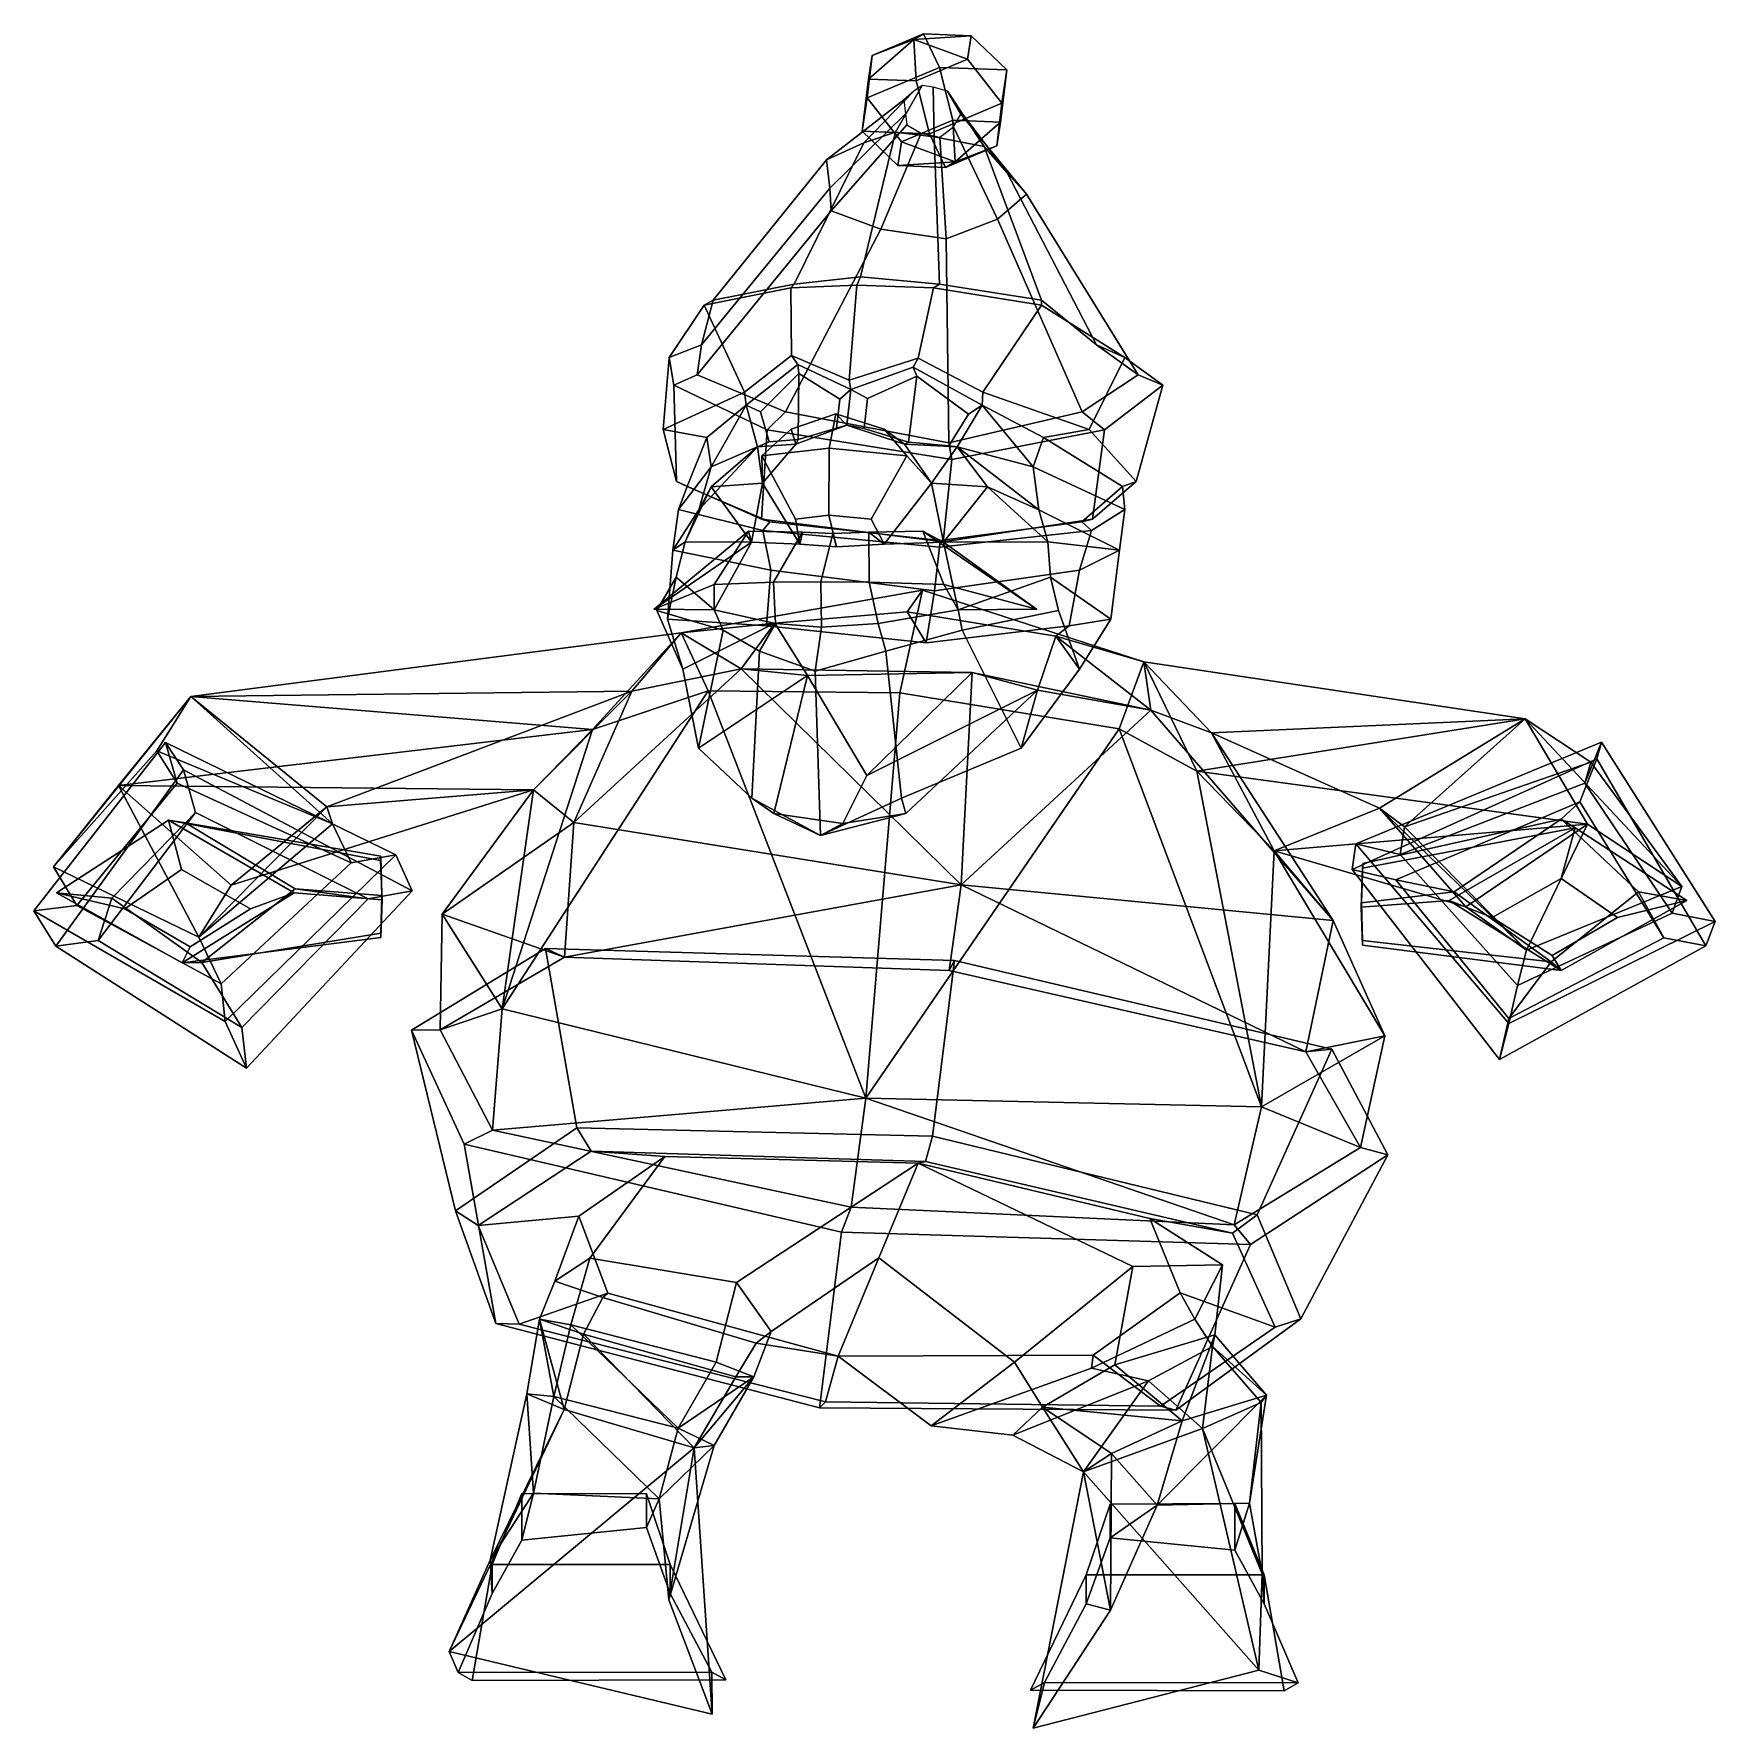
# Model space of a CAD drawing. Extents: x -227 to 232, y -166 to 296.
import ezdxf

# ---------------------------------------------------------------- set-up
doc = ezdxf.new("R2010")
doc.units = 0

msp = doc.modelspace()

# ---------------------------------------------------------------- linework, layer by layer
for p in [(-57.729633, 139.417038, 94.429665), (46.590981, 139.417038, 119.019676)]:
    msp.add_point(p)
for points in [[(1.757875, 290.477325, -37.440739), (15.727136, 296.386627, -41.785912), (20.128288, 287.251587, -53.795715), (0.372754, 278.894592, -47.650791)], [(13.098133, 294.853699, -25.501219), (15.727136, 296.386627, -41.785912), (1.757875, 290.477325, -37.440739)], [(13.098133, 294.853699, -25.501219), (28.723515, 295.87796, -32.478561), (15.727136, 296.386627, -41.785912)], [(28.723515, 295.87796, -32.478561), (38.507919, 286.532227, -40.633213), (20.128288, 287.251587, -53.795715), (15.727136, 296.386627, -41.785912)], [(13.781322, 283.550781, -14.481057), (13.098133, 294.853699, -25.501219), (0.784971, 284.059418, -23.788343)], [(0.784971, 284.059418, -23.788343), (13.098133, 294.853699, -25.501219), (1.757875, 290.477325, -37.440739)], [(27.75061, 289.460022, -18.826164), (28.723515, 295.87796, -32.478561), (13.098133, 294.853699, -25.501219)], [(13.781322, 283.550781, -14.481057), (27.75061, 289.460022, -18.826164), (13.098133, 294.853699, -25.501219)], [(37.132023, 277.455872, -21.325733), (38.507919, 286.532227, -40.633213), (28.723515, 295.87796, -32.478561), (27.75061, 289.460022, -18.826164)], [(-1.003146, 269.818237, -28.343309), (0.784971, 284.059418, -23.788343), (1.757875, 290.477325, -37.440739), (0.372754, 278.894592, -47.650791)], [(9.754197, 266.890411, -50.150299), (0.372754, 278.894592, -47.650791), (20.128288, 287.251587, -53.795715), (23.723457, 272.799713, -54.495464)], [(17.376493, 269.098907, -15.180837), (37.132023, 277.455872, -21.325733), (27.75061, 289.460022, -18.826164), (13.781322, 283.550781, -14.481057)], [(36.719837, 272.291046, -45.188118), (23.723457, 272.799713, -54.495464), (20.128288, 287.251587, -53.795715), (38.507919, 286.532227, -40.633213)], [(17.376493, 269.098907, -15.180837), (13.781322, 283.550781, -14.481057), (0.784971, 284.059418, -23.788343), (-1.003146, 269.818237, -28.343309)], [(15.395205, 282.32605, -21.713097), (13.073844, 280.765747, -22.764877), (-0.508024, 266.64978, 31.607214), (8.092639, 269.586365, 36.643414)], [(15.395205, 282.32605, -21.713097), (8.092639, 269.586365, 36.643414), (18.701763, 268.286987, 35.712646), (18.414742, 281.835419, -21.782055)], [(37.132023, 277.455872, -21.325733), (35.746929, 265.873108, -31.535721), (36.719837, 272.291046, -45.188118), (38.507919, 286.532227, -40.633213)], [(13.073844, 280.765747, -22.764877), (10.362454, 278.345764, -24.334084), (-10.690841, 262.006012, 23.951019), (-0.508024, 266.64978, 31.607214)], [(10.362454, 278.345764, -24.334084), (10.851403, 274.577759, -26.448473), (-9.819274, 254.303238, 12.850382), (-10.690841, 262.006012, 23.951019)], [(-1.003146, 269.818237, -28.343309), (0.372754, 278.894592, -47.650791), (9.754197, 266.890411, -50.150299), (8.781292, 260.472473, -36.497898)], [(17.376493, 269.098907, -15.180837), (21.777643, 259.963837, -27.190615), (35.746929, 265.873108, -31.535721), (37.132023, 277.455872, -21.325733)], [(18.414742, 281.835419, -21.782055), (18.701763, 268.286987, 35.712646), (32.326088, 265.672302, 33.144409), (22.322453, 280.741089, -22.133223)], [(22.322453, 280.741089, -22.133223), (32.326088, 265.672302, 33.144409), (38.542881, 258.42511, 23.186134), (24.297533, 277.270721, -23.974134)], [(10.851403, 274.577759, -26.448473), (11.1649, 271.522125, -28.168913), (-9.407236, 248.065048, 3.833944), (-9.819274, 254.303238, 12.850382)], [(24.406637, 261.496735, -43.475254), (9.754197, 266.890411, -50.150299), (23.723457, 272.799713, -54.495464)], [(24.406637, 261.496735, -43.475254), (23.723457, 272.799713, -54.495464), (36.719837, 272.291046, -45.188118)], [(25.97163, 274.487579, -25.444201), (43.848625, 252.604019, 15.215557), (35.94965, 245.798447, 4.627573), (23.969944, 271.038361, -27.550692)], [(24.297533, 277.270721, -23.974134), (38.542881, 258.42511, 23.186134), (43.848625, 252.604019, 15.215557), (25.97163, 274.487579, -25.444201)], [(-1.416577, 230.05249, 87.293686), (8.092639, 269.586365, 36.643414), (-0.508024, 266.64978, 31.607214), (-19.576483, 228.09993, 75.453575)], [(11.1649, 271.522125, -28.168913), (15.109499, 269.263794, -29.181181), (4.080989, 243.082321, -2.18326), (-9.407236, 248.065048, 3.833944)], [(-1.416577, 230.05249, 87.293686), (20.119539, 228.09993, 84.810547), (18.701763, 268.286987, 35.712646), (8.092639, 269.586365, 36.643414)], [(17.376493, 269.098907, -15.180837), (-1.003146, 269.818237, -28.343309), (8.781292, 260.472473, -36.497898), (21.777643, 259.963837, -27.190615)], [(15.109499, 269.263794, -29.181181), (20.194185, 268.228516, -29.416504), (21.898037, 240.469589, -4.371239), (4.080989, 243.082321, -2.18326)], [(47.919193, 223.739044, 78.536819), (32.326088, 265.672302, 33.144409), (18.701763, 268.286987, 35.712646), (20.119539, 228.09993, 84.810547)], [(23.969944, 271.038361, -27.550692), (35.94965, 245.798447, 4.627573), (21.898037, 240.469589, -4.371239), (20.194185, 268.228516, -29.416504)], [(35.746929, 265.873108, -31.535721), (24.406637, 261.496735, -43.475254), (36.719837, 272.291046, -45.188118)], [(-41.647579, 223.739075, 57.424519), (-19.576483, 228.09993, 75.453575), (-0.508024, 266.64978, 31.607214), (-10.690841, 262.006012, 23.951019)], [(8.781292, 260.472473, -36.497898), (9.754197, 266.890411, -50.150299), (24.406637, 261.496735, -43.475254)], [(21.777643, 259.963837, -27.190615), (24.406637, 261.496735, -43.475254), (35.746929, 265.873108, -31.535721)], [(62.919834, 211.515106, 55.504902), (38.542881, 258.42511, 23.186134), (32.326088, 265.672302, 33.144409), (47.919193, 223.739044, 78.536819)], [(-44.7826, 211.515106, 30.117743), (-41.647579, 223.739075, 57.424519), (-10.690841, 262.006012, 23.951019), (-9.819274, 254.303238, 12.850382)], [(21.777643, 259.963837, -27.190615), (8.781292, 260.472473, -36.497898), (24.406637, 261.496735, -43.475254)], [(-45.979122, 203.381561, 7.031588), (-44.7826, 211.515106, 30.117743), (-9.819274, 254.303238, 12.850382), (-9.407236, 248.065048, 3.833944)], [(74.301048, 203.381561, 35.383518), (43.848625, 252.604019, 15.215557), (38.542881, 258.42511, 23.186134), (62.919834, 211.515106, 55.504902)], [(59.080006, 193.213165, 11.975458), (35.94965, 245.798447, 4.627573), (43.848625, 252.604019, 15.215557), (74.301048, 203.381561, 35.383518)], [(-21.906044, 193.213165, -7.114228), (-45.979122, 203.381561, 7.031588), (-9.407236, 248.065048, 3.833944), (4.080989, 243.082321, -2.18326)], [(22.690599, 184.823196, -14.978571), (21.898037, 240.469589, -4.371239), (35.94965, 245.798447, 4.627573), (59.080006, 193.213165, 11.975458)], [(22.690599, 184.823196, -14.978571), (-21.906044, 193.213165, -7.114228), (4.080989, 243.082321, -2.18326), (21.898037, 240.469589, -4.371239)], [(-20.439556, 227.123459, 80.860817), (-19.576483, 228.09993, 75.453575), (-41.647579, 223.739075, 57.424519), (-44.102627, 222.311508, 62.259617)], [(-20.228767, 208.587555, 90.552559), (-20.439556, 227.123459, 80.860817), (-44.102627, 222.311508, 62.259617), (-33.120724, 198.5737, 78.137039)], [(-2.428188, 227.796875, 91.585342), (-1.416577, 230.05249, 87.293686), (-19.576483, 228.09993, 75.453575), (-20.439556, 227.123459, 80.860817)], [(-4.56943, 201.903793, 100.669342), (-2.428188, 227.796875, 91.585342), (-20.439556, 227.123459, 80.860817), (-20.228767, 208.587555, 90.552559)], [(-4.56943, 201.903793, 100.669342), (14.303622, 207.867081, 98.965637), (18.476791, 227.123459, 90.034012), (-2.428188, 227.796875, 91.585342)], [(-2.428188, 227.796875, 91.585342), (18.476791, 227.123459, 90.034012), (20.119539, 228.09993, 84.810547), (-1.416577, 230.05249, 87.293686)], [(14.303622, 207.867081, 98.965637), (31.914108, 198.5737, 93.466782), (47.956352, 222.311508, 83.959373), (18.476791, 227.123459, 90.034012)], [(18.476791, 227.123459, 90.034012), (47.956352, 222.311508, 83.959373), (47.919193, 223.739044, 78.536819), (20.119539, 228.09993, 84.810547)], [(-33.120724, 198.5737, 78.137039), (-44.102627, 222.311508, 62.259617), (-53.656452, 208.116302, 30.48951), (-55.258396, 188.438217, 55.463551)], [(-44.102627, 222.311508, 62.259617), (-41.647579, 223.739075, 57.424519), (-44.7826, 211.515106, 30.117743), (-53.656452, 208.116302, 30.48951)], [(31.914108, 198.5737, 93.466782), (60.972939, 188.438217, 82.861107), (70.693451, 208.116302, 59.800735), (47.956352, 222.311508, 83.959373)], [(47.956352, 222.311508, 83.959373), (70.693451, 208.116302, 59.800735), (62.919834, 211.515106, 55.504902), (47.919193, 223.739044, 78.536819)], [(-55.258396, 188.438217, 55.463551), (-53.656452, 208.116302, 30.48951), (-52.379745, 200.546326, 4.745479), (-51.634235, 174.26207, 19.546274)], [(-53.656452, 208.116302, 30.48951), (-44.7826, 211.515106, 30.117743), (-45.979122, 203.381561, 7.031588), (-52.379745, 200.546326, 4.745479)], [(-20.228767, 208.587555, 90.552559), (-33.120724, 198.5737, 78.137039), (-32.667336, 195.082626, 77.52832), (-18.487043, 206.16066, 90.209465)], [(-4.56943, 201.903793, 100.669342), (-20.228767, 208.587555, 90.552559), (-18.487043, 206.16066, 90.209465), (-4.045627, 199.330139, 98.447159)], [(60.972939, 188.438217, 82.861107), (73.771561, 174.26207, 49.106392), (81.048866, 200.546326, 36.196705), (70.693451, 208.116302, 59.800735)], [(70.693451, 208.116302, 59.800735), (81.048866, 200.546326, 36.196705), (74.301048, 203.381561, 35.383518), (62.919834, 211.515106, 55.504902)], [(-18.301826, 203.679596, 88.261055), (-18.487043, 206.16066, 90.209465), (-32.667336, 195.082626, 77.52832), (-28.708481, 193.258286, 78.792976)], [(-18.462967, 185.736099, 92.984253), (-18.301826, 203.679596, 88.261055), (-28.708481, 193.258286, 78.792976), (-26.368488, 185.037308, 85.695969)], [(-18.301826, 203.679596, 88.261055), (-7.114199, 196.699142, 95.362503), (-4.045627, 199.330139, 98.447159), (-18.487043, 206.16066, 90.209465)], [(-7.114199, 196.699142, 95.362503), (-18.301826, 203.679596, 88.261055), (-18.462967, 185.736099, 92.984253), (-7.992303, 188.818253, 99.087769)], [(-4.56943, 201.903793, 100.669342), (-4.045627, 199.330139, 98.447159), (12.898488, 205.440201, 97.880775), (14.303622, 207.867081, 98.965637)], [(13.905262, 202.998825, 95.886322), (12.898488, 205.440201, 97.880775), (-4.045627, 199.330139, 98.447159), (0.500684, 196.859802, 97.297989)], [(14.303622, 207.867081, 98.965637), (12.898488, 205.440201, 97.880775), (31.780312, 195.082626, 92.719643), (31.914108, 198.5737, 93.466782)], [(13.905262, 202.998825, 95.886322), (28.004486, 192.611389, 89.609146), (31.780312, 195.082626, 92.719643), (12.898488, 205.440201, 97.880775)], [(-52.379745, 200.546326, 4.745479), (-45.979122, 203.381561, 7.031588), (-21.906044, 193.213165, -7.114228), (-26.910685, 188.377411, -10.715543)], [(-51.634235, 174.26207, 19.546274), (-52.379745, 200.546326, 4.745479), (-26.910685, 188.377411, -10.715543), (-28.419966, 163.947586, -0.291083)], [(-7.992303, 188.818253, 99.087769), (-5.132986, 189.561966, 103.060173), (-4.045627, 199.330139, 98.447159), (-7.114199, 196.699142, 95.362503)], [(-0.451057, 188.692963, 101.335648), (0.500684, 196.859802, 97.297989), (-4.045627, 199.330139, 98.447159), (-5.132986, 189.561966, 103.060173)], [(0.500684, 196.859802, 97.297989), (-0.451057, 188.692963, 101.335648), (11.623458, 185.000015, 99.651093), (13.905262, 202.998825, 95.886322)], [(11.623458, 185.000015, 99.651093), (22.698309, 183.996552, 95.617645), (28.004486, 192.611389, 89.609146), (13.905262, 202.998825, 95.886322)], [(81.048866, 200.546326, 36.196705), (65.166191, 188.377411, 10.988426), (59.080006, 193.213165, 11.975458), (74.301048, 203.381561, 35.383518)], [(73.771561, 174.26207, 49.106392), (61.860847, 163.947586, 20.989527), (65.166191, 188.377411, 10.988426), (81.048866, 200.546326, 36.196705)], [(-43.371021, 186.221909, 59.675728), (-32.667336, 195.082626, 77.52832), (-33.120724, 198.5737, 78.137039), (-55.258396, 188.438217, 55.463551)], [(-42.172344, 178.209091, 63.45134), (-32.667336, 195.082626, 77.52832), (-43.371021, 186.221909, 59.675728)], [(-29.577953, 183.696304, 86.56691), (-32.667336, 195.082626, 77.52832), (-42.172344, 178.209091, 63.45134)], [(-26.368488, 185.037308, 85.695969), (-28.708481, 193.258286, 78.792976), (-32.667336, 195.082626, 77.52832), (-29.577953, 183.696304, 86.56691)], [(22.698309, 183.996552, 95.617645), (24.979383, 183.696304, 99.426933), (31.780312, 195.082626, 92.719643), (28.004486, 192.611389, 89.609146)], [(24.979383, 183.696304, 99.426933), (45.697021, 178.209061, 84.163536), (31.780312, 195.082626, 92.719643)], [(48.455765, 186.221878, 81.320747), (60.972939, 188.438217, 82.861107), (31.914108, 198.5737, 93.466782), (31.780312, 195.082626, 92.719643)], [(45.697021, 178.209061, 84.163536), (48.455765, 186.221878, 81.320747), (31.780312, 195.082626, 92.719643)], [(-10.020941, 183.355942, 124.957375), (-8.20272, 192.656601, 117.243767), (-20.335442, 188.533997, 112.01825), (-28.348568, 181.252777, 114.228836)], [(-26.910685, 188.377411, -10.715543), (-21.906044, 193.213165, -7.114228), (22.690599, 184.823196, -14.978571), (23.437122, 180.227005, -18.145626)], [(-8.20272, 192.656601, 117.243767), (-5.132986, 189.561966, 103.060173), (-19.08717, 184.445587, 95.780113), (-20.335442, 188.533997, 112.01825)], [(-10.020941, 183.355942, 124.957375), (11.168797, 181.252747, 123.543701), (4.986533, 188.533997, 117.987038), (-8.20272, 192.656601, 117.243767)], [(-8.20272, 192.656601, 117.243767), (4.986533, 188.533997, 117.987038), (10.60357, 184.445587, 102.778687), (-5.132986, 189.561966, 103.060173)], [(65.166191, 188.377411, 10.988426), (23.437122, 180.227005, -18.145626), (22.690599, 184.823196, -14.978571), (59.080006, 193.213165, 11.975458)], [(-55.258396, 188.438217, 55.463551), (-51.634235, 174.26207, 19.546274), (-48.749229, 172.839249, 22.154226), (-43.371021, 186.221909, 59.675728)], [(-43.371021, 186.221909, 59.675728), (-48.749229, 172.839249, 22.154226), (-51.087322, 166.587296, 25.316082), (-42.172344, 178.209091, 63.45134)], [(-18.462967, 185.736099, 92.984253), (-26.368488, 185.037308, 85.695969), (-29.577953, 183.696304, 86.56691), (-19.08717, 184.445587, 95.780113)], [(-28.419966, 163.947586, -0.291083), (-26.910685, 188.377411, -10.715543), (23.437122, 180.227005, -18.145626), (21.127367, 157.742416, -8.346718)], [(-28.348568, 181.252777, 114.228836), (-20.335442, 188.533997, 112.01825), (-19.08717, 184.445587, 95.780113), (-28.153471, 173.786194, 97.601212)], [(-18.462967, 185.736099, 92.984253), (-19.08717, 184.445587, 95.780113), (-5.132986, 189.561966, 103.060173), (-7.992303, 188.818253, 99.087769)], [(11.623458, 185.000015, 99.651093), (-0.451057, 188.692963, 101.335648), (-5.132986, 189.561966, 103.060173), (10.60357, 184.445587, 102.778687)], [(11.168797, 181.252747, 123.543701), (17.902088, 173.786194, 108.45723), (10.60357, 184.445587, 102.778687), (4.986533, 188.533997, 117.987038)], [(11.623458, 185.000015, 99.651093), (10.60357, 184.445587, 102.778687), (24.979383, 183.696304, 99.426933), (22.698309, 183.996552, 95.617645)], [(61.860847, 163.947586, 20.989527), (21.127367, 157.742416, -8.346718), (23.437122, 180.227005, -18.145626), (65.166191, 188.377411, 10.988426)], [(48.455765, 186.221878, 81.320747), (45.697021, 178.209061, 84.163536), (70.70533, 166.587296, 54.024525), (70.02552, 172.839249, 50.151306)], [(60.972939, 188.438217, 82.861107), (48.455765, 186.221878, 81.320747), (70.02552, 172.839249, 50.151306), (73.771561, 174.26207, 49.106392)], [(-45.577503, 166.475769, 66.929863), (-29.577953, 183.696304, 86.56691), (-42.172344, 178.209091, 63.45134)], [(-42.161209, 172.736053, 91.307091), (-29.577953, 183.696304, 86.56691), (-45.577503, 166.475769, 66.929863)], [(-42.161209, 172.736053, 91.307091), (-28.153471, 173.786194, 97.601212), (-29.577953, 183.696304, 86.56691)], [(-28.153471, 173.786194, 97.601212), (-19.08717, 184.445587, 95.780113), (-29.577953, 183.696304, 86.56691)], [(-10.058827, 165.070419, 125.118103), (-10.020941, 183.355942, 124.957375), (-28.348568, 181.252777, 114.228836), (-19.153664, 163.961578, 117.551025)], [(-19.153664, 163.961578, 117.551025), (-28.348568, 181.252777, 114.228836), (-28.153471, 173.786194, 97.601212), (-17.975658, 157.126892, 106.040726)], [(-10.058827, 165.070419, 125.118103), (1.458137, 163.961578, 122.409554), (11.168797, 181.252747, 123.543701), (-10.020941, 183.355942, 124.957375)], [(1.458137, 163.961578, 122.409554), (5.026509, 157.126892, 111.4627), (17.902088, 173.786194, 108.45723), (11.168797, 181.252747, 123.543701)], [(17.902088, 173.786194, 108.45723), (24.979383, 183.696304, 99.426933), (10.60357, 184.445587, 102.778687)], [(33.246227, 172.736053, 109.08181), (24.979383, 183.696304, 99.426933), (17.902088, 173.786194, 108.45723)], [(33.246227, 172.736053, 109.08181), (47.190151, 166.475769, 88.796654), (24.979383, 183.696304, 99.426933)], [(47.190151, 166.475769, 88.796654), (45.697021, 178.209061, 84.163536), (24.979383, 183.696304, 99.426933)], [(-42.172344, 178.209091, 63.45134), (-51.087322, 166.587296, 25.316082), (-52.594353, 155.470764, 31.611685), (-45.577503, 166.475769, 66.929863)], [(45.697021, 178.209061, 84.163536), (47.190151, 166.475769, 88.796654), (69.241982, 155.470764, 60.330429), (70.70533, 166.587296, 54.024525)], [(-51.634235, 174.26207, 19.546274), (-28.419966, 163.947586, -0.291083), (-26.140709, 163.264801, 1.655348), (-48.749229, 172.839249, 22.154226)], [(-51.087322, 166.587296, 25.316082), (-48.749229, 172.839249, 22.154226), (-26.140709, 163.264801, 1.655348), (-28.105135, 160.904221, -0.397059)], [(-49.247776, 157.810928, 68.728912), (-42.161209, 172.736053, 91.307091), (-45.577503, 166.475769, 66.929863)], [(-31.126488, 157.688217, 96.132027), (-42.161209, 172.736053, 91.307091), (-49.247776, 157.810928, 68.728912)], [(-31.126488, 157.688217, 96.132027), (-28.153471, 173.786194, 97.601212), (-42.161209, 172.736053, 91.307091)], [(-17.975658, 157.126892, 106.040726), (-28.153471, 173.786194, 97.601212), (-31.126488, 157.688217, 96.132027)], [(5.026509, 157.126892, 111.4627), (21.218281, 157.688217, 108.47052), (17.902088, 173.786194, 108.45723)], [(21.218281, 157.688217, 108.47052), (33.246227, 172.736053, 109.08181), (17.902088, 173.786194, 108.45723)], [(21.218281, 157.688217, 108.47052), (49.670547, 157.810928, 92.045517), (33.246227, 172.736053, 109.08181)], [(49.670547, 157.810928, 92.045517), (47.190151, 166.475769, 88.796654), (33.246227, 172.736053, 109.08181)], [(73.771561, 174.26207, 49.106392), (70.02552, 172.839249, 50.151306), (58.952232, 163.264801, 21.713093), (61.860847, 163.947586, 20.989527)], [(70.70533, 166.587296, 54.024525), (61.626488, 160.904221, 20.754095), (58.952232, 163.264801, 21.713093), (70.02552, 172.839249, 50.151306)], [(-52.594353, 155.470764, 31.611685), (-51.087322, 166.587296, 25.316082), (-28.105135, 160.904221, -0.397059), (-25.903612, 150.020889, 2.591737)], [(-45.577503, 166.475769, 66.929863), (-52.594353, 155.470764, 31.611685), (-49.247776, 157.810928, 68.728912)], [(47.190151, 166.475769, 88.796654), (49.670547, 157.810928, 92.045517), (69.241982, 155.470764, 60.330429)], [(69.241982, 155.470764, 60.330429), (58.321888, 150.020889, 22.445011), (61.626488, 160.904221, 20.754095), (70.70533, 166.587296, 54.024525)], [(-28.419966, 163.947586, -0.291083), (21.127367, 157.742416, -8.346718), (20.258047, 158.161606, -4.658715), (-26.140709, 163.264801, 1.655348)], [(-28.105135, 160.904221, -0.397059), (-26.140709, 163.264801, 1.655348), (20.258047, 158.161606, -4.658715), (20.132845, 156.299988, -4.127561)], [(-10.058827, 165.070419, 125.118103), (-19.153664, 163.961578, 117.551025), (-17.975658, 157.126892, 106.040726), (-8.011327, 156.421494, 115.271233)], [(-10.058827, 165.070419, 125.118103), (-8.011327, 156.421494, 115.271233), (5.026509, 157.126892, 111.4627), (1.458137, 163.961578, 122.409554)], [(61.626488, 160.904221, 20.754095), (20.132845, 156.299988, -4.127561), (20.258047, 158.161606, -4.658715), (58.952232, 163.264801, 21.713093)], [(61.860847, 163.947586, 20.989527), (58.952232, 163.264801, 21.713093), (20.258047, 158.161606, -4.658715), (21.127367, 157.742416, -8.346718)], [(-41.321365, 146.143143, 116.425941), (-31.996912, 160.634415, 110.452789), (-57.729633, 139.417038, 94.429665)], [(-31.996912, 160.634415, 110.452789), (-31.126488, 157.688217, 96.132027), (-57.729633, 139.417038, 94.429665)], [(-57.729633, 139.417038, 94.429665), (-31.126488, 157.688217, 96.132027), (-41.394348, 139.220596, 107.765778)], [(-51.724358, 148.112442, 72.023163), (-49.247776, 157.810928, 68.728912), (-52.594353, 155.470764, 31.611685), (-54.09079, 136.648987, 39.920101)], [(-51.724358, 148.112442, 72.023163), (-41.394348, 139.220596, 107.765778), (-31.126488, 157.688217, 96.132027), (-49.247776, 157.810928, 68.728912)], [(-17.301218, 160.435638, 114.123024), (-31.996912, 160.634415, 110.452789), (-41.321365, 146.143143, 116.425941), (-25.160095, 146.796692, 129.672363)], [(-31.996912, 160.634415, 110.452789), (-17.301218, 160.435638, 114.123024), (-17.975658, 157.126892, 106.040726), (-31.126488, 157.688217, 96.132027)], [(-25.903612, 150.020889, 2.591737), (-28.105135, 160.904221, -0.397059), (20.132845, 156.299988, -4.127561), (18.757322, 144.358124, 1.707954)], [(-25.160095, 146.796692, 129.672363), (-12.298428, 146.820908, 133.458817), (-8.966523, 160.001251, 119.323555), (-17.301218, 160.435638, 114.123024)], [(-8.966523, 160.001251, 119.323555), (-8.011327, 156.421494, 115.271233), (-17.975658, 157.126892, 106.040726), (-17.301218, 160.435638, 114.123024)], [(0.90033, 146.796692, 135.815201), (0.813383, 160.435638, 118.392929), (-8.966523, 160.001251, 119.323555), (-12.298428, 146.820908, 133.458817)], [(-8.966523, 160.001251, 119.323555), (0.813383, 160.435638, 118.392929), (5.026509, 157.126892, 111.4627), (-8.011327, 156.421494, 115.271233)], [(0.813383, 160.435638, 118.392929), (0.90033, 146.796692, 135.815201), (21.276295, 146.143143, 131.181198), (15.601188, 160.634415, 121.672401)], [(15.601188, 160.634415, 121.672401), (21.218281, 157.688217, 108.47052), (5.026509, 157.126892, 111.4627), (0.813383, 160.435638, 118.392929)], [(21.276295, 146.143143, 131.181198), (46.590981, 139.417038, 119.019676), (15.601188, 160.634415, 121.672401)], [(15.601188, 160.634415, 121.672401), (46.590981, 139.417038, 119.019676), (21.218281, 157.688217, 108.47052)], [(58.321888, 150.020889, 22.445011), (18.757322, 144.358124, 1.707954), (20.132845, 156.299988, -4.127561), (61.626488, 160.904221, 20.754095)], [(50.415142, 148.112442, 96.099052), (49.670547, 157.810928, 92.045517), (21.218281, 157.688217, 108.47052), (25.209366, 139.220596, 123.465317)], [(46.590981, 139.417038, 119.019676), (25.209366, 139.220596, 123.465317), (21.218281, 157.688217, 108.47052)], [(50.415142, 148.112442, 96.099052), (66.870209, 136.648987, 68.43251), (69.241982, 155.470764, 60.330429), (49.670547, 157.810928, 92.045517)], [(-54.09079, 136.648987, 39.920101), (-52.594353, 155.470764, 31.611685), (-25.903612, 150.020889, 2.591737), (-27.119911, 134.847382, 11.312359)], [(66.870209, 136.648987, 68.43251), (55.515362, 134.847382, 30.790794), (58.321888, 150.020889, 22.445011), (69.241982, 155.470764, 60.330429)], [(-51.724358, 148.112442, 72.023163), (-57.019814, 139.02153, 77.765198), (-38.933846, 133.63382, 100.395905), (-41.394348, 139.220596, 107.765778)], [(-49.91901, 123.063881, 50.647236), (-57.019814, 139.02153, 77.765198), (-51.724358, 148.112442, 72.023163), (-54.09079, 136.648987, 39.920101)], [(-27.119911, 134.847382, 11.312359), (-25.903612, 150.020889, 2.591737), (18.757322, 144.358124, 1.707954), (16.452749, 130.202164, 11.484863)], [(55.515362, 134.847382, 30.790794), (16.452749, 130.202164, 11.484863), (18.757322, 144.358124, 1.707954), (58.321888, 150.020889, 22.445011)], [(50.415142, 148.112442, 96.099052), (25.209366, 139.220596, 123.465317), (26.299402, 133.63382, 115.7724), (52.588631, 139.0215, 103.601639)], [(58.346687, 123.063881, 76.16716), (66.870209, 136.648987, 68.43251), (50.415142, 148.112442, 96.099052), (52.588631, 139.0215, 103.601639)], [(-41.394348, 139.220596, 107.765778), (-41.321365, 146.143143, 116.425941), (-57.729633, 139.417038, 94.429665)], [(15.447242, 144.573486, -27.759457), (9.265393, 116.538635, -72.299683), (-42.958717, 117.123207, -66.163422), (-50.374947, 132.971344, -20.925251)], [(15.447242, 144.573486, -27.759457), (-50.374947, 132.971344, -20.925251), (-24.845098, 135.579163, 15.700918), (11.323212, 138.625626, -3.236)], [(-25.160095, 146.796692, 129.672363), (-41.321365, 146.143143, 116.425941), (-41.394348, 139.220596, 107.765778), (-24.648355, 135.518188, 123.002403)], [(-12.298428, 146.820908, 133.458817), (-25.160095, 146.796692, 129.672363), (-24.648355, 135.518188, 123.002403), (-12.063414, 134.517792, 132.461792)], [(-12.298428, 146.820908, 133.458817), (-12.063414, 134.517792, 132.461792), (3.421372, 135.518188, 129.618881), (0.90033, 146.796692, 135.815201)], [(0.90033, 146.796692, 135.815201), (3.421372, 135.518188, 129.618881), (25.209366, 139.220596, 123.465317), (21.276295, 146.143143, 131.181198)], [(15.447242, 144.573486, -27.759457), (75.895386, 125.041695, -26.836464), (69.163277, 106.737213, -72.474281), (9.265393, 116.538635, -72.299683)], [(11.323212, 138.625626, -3.236), (51.821682, 132.060272, 20.149895), (75.895386, 125.041695, -26.836464), (15.447242, 144.573486, -27.759457)], [(25.209366, 139.220596, 123.465317), (46.590981, 139.417038, 119.019676), (21.276295, 146.143143, 131.181198)], [(-38.933846, 133.63382, 100.395905), (-57.019814, 139.02153, 77.765198), (-49.91901, 123.063881, 50.647236), (-45.634087, 101.424728, 77.735909)], [(-28.990601, 127.969048, 127.130219), (-24.648355, 135.518188, 123.002403), (-41.394348, 139.220596, 107.765778), (-38.933846, 133.63382, 100.395905)], [(5.462935, 127.969048, 135.251465), (26.299402, 133.63382, 115.7724), (25.209366, 139.220596, 123.465317), (3.421372, 135.518188, 129.618881)], [(26.299402, 133.63382, 115.7724), (42.414608, 101.424728, 98.490379), (58.346687, 123.063881, 76.16716), (52.588631, 139.0215, 103.601639)], [(-49.91901, 123.063881, 50.647236), (-54.09079, 136.648987, 39.920101), (-27.119911, 134.847382, 11.312359), (-24.845098, 135.579163, 15.700918)], [(-50.374947, 132.971344, -20.925251), (-33.960594, 123.08532, 30.155857), (-24.845098, 135.579163, 15.700918)], [(-45.634087, 101.424728, 77.735909), (-49.91901, 123.063881, 50.647236), (-24.845098, 135.579163, 15.700918), (-15.924191, 121.280029, 44.698185)], [(-33.960594, 123.08532, 30.155857), (-15.924191, 121.280029, 44.698185), (-24.845098, 135.579163, 15.700918)], [(-13.820681, 122.43885, 139.916809), (-12.063414, 134.517792, 132.461792), (-24.648355, 135.518188, 123.002403), (-28.990601, 127.969048, 127.130219)], [(-24.845098, 135.579163, 15.700918), (-27.119911, 134.847382, 11.312359), (16.452749, 130.202164, 11.484863), (11.323212, 138.625626, -3.236)], [(-13.820681, 122.43885, 139.916809), (5.462935, 127.969048, 135.251465), (3.421372, 135.518188, 129.618881), (-12.063414, 134.517792, 132.461792)], [(51.821682, 132.060272, 20.149895), (11.323212, 138.625626, -3.236), (16.452749, 130.202164, 11.484863), (55.515362, 134.847382, 30.790794)], [(58.346687, 123.063881, 76.16716), (51.821682, 132.060272, 20.149895), (55.515362, 134.847382, 30.790794), (66.870209, 136.648987, 68.43251)], [(-63.856445, 116.976532, 22.579708), (-50.374947, 132.971344, -20.925251), (-184.111099, 115.556183, 15.344246)], [(-74.52449, 106.548409, -49.067719), (-184.111099, 115.556183, 15.344246), (-50.374947, 132.971344, -20.925251)], [(-74.52449, 106.548409, -49.067719), (-50.374947, 132.971344, -20.925251), (-42.958717, 117.123207, -66.163422)], [(-63.856445, 116.976532, 22.579708), (-33.960594, 123.08532, 30.155857), (-50.374947, 132.971344, -20.925251)], [(-31.109388, 87.781349, 121.812538), (-28.990601, 127.969048, 127.130219), (-38.933846, 133.63382, 100.395905), (-45.634087, 101.424728, 77.735909)], [(9.733634, 87.781349, 131.43988), (42.414608, 101.424728, 98.490379), (26.299402, 133.63382, 115.7724), (5.462935, 127.969048, 135.251465)], [(42.414608, 101.424728, 98.490379), (46.884453, 117.271461, 49.766296), (51.821682, 132.060272, 20.149895), (58.346687, 123.063881, 76.16716)], [(77.80162, 111.862419, 23.337114), (51.821682, 132.060272, 20.149895), (46.884453, 117.271461, 49.766296)], [(75.895386, 125.041695, -26.836464), (51.821682, 132.060272, 20.149895), (77.80162, 111.862419, 23.337114)], [(-12.36006, 77.588585, 133.720276), (-13.820681, 122.43885, 139.916809), (-28.990601, 127.969048, 127.130219), (-31.109388, 87.781349, 121.812538)], [(-12.36006, 77.588585, 133.720276), (9.733634, 87.781349, 131.43988), (5.462935, 127.969048, 135.251465), (-13.820681, 122.43885, 139.916809)], [(90.351936, 95.145363, -55.008289), (69.163277, 106.737213, -72.474281), (75.895386, 125.041695, -26.836464)], [(94.298569, 105.671188, 18.129169), (75.895386, 125.041695, -26.836464), (77.80162, 111.862419, 23.337114)], [(94.298569, 105.671188, 18.129169), (179.852142, 109.484467, 19.070259), (75.895386, 125.041695, -26.836464)], [(90.351936, 95.145363, -55.008289), (75.895386, 125.041695, -26.836464), (179.852142, 109.484467, 19.070259)], [(26.01753, 64.172356, 102.041328), (-33.960594, 123.08532, 30.155857), (-79.684631, 81.182625, 76.254242)], [(-79.684631, 81.182625, 76.254242), (-33.960594, 123.08532, 30.155857), (-63.856445, 116.976532, 22.579708)], [(-31.109388, 87.781349, 121.812538), (-45.634087, 101.424728, 77.735909), (-15.924191, 121.280029, 44.698185), (-25.067326, 83.611473, 107.044716)], [(29.026394, 122.135216, 25.878855), (-15.924191, 121.280029, 44.698185), (-33.960594, 123.08532, 30.155857)], [(26.01753, 64.172356, 102.041328), (29.026394, 122.135216, 25.878855), (-33.960594, 123.08532, 30.155857)], [(-25.067326, 83.611473, 107.044716), (-15.924191, 121.280029, 44.698185), (0.281653, 94.007439, 80.089096), (-6.233125, 80.860374, 107.727371)], [(0.281653, 94.007439, 80.089096), (-15.924191, 121.280029, 44.698185), (29.026394, 122.135216, 25.878855)], [(0.281653, 94.007439, 80.089096), (29.026394, 122.135216, 25.878855), (46.884453, 117.271461, 49.766296)], [(26.01753, 64.172356, 102.041328), (77.80162, 111.862419, 23.337114), (29.026394, 122.135216, 25.878855)], [(29.026394, 122.135216, 25.878855), (77.80162, 111.862419, 23.337114), (46.884453, 117.271461, 49.766296)], [(-63.856445, 116.976532, 22.579708), (-184.111099, 115.556183, 15.344246), (-147.047318, 85.439865, 38.20499)], [(-90.646385, 90.126312, -13.985727), (-63.856445, 116.976532, 22.579708), (-147.047318, 85.439865, 38.20499)], [(-99.235535, 30.326124, -72.57711), (-42.958717, 117.123207, -66.163422), (0.048524, 5.924235, -113.96698)], [(-99.235535, 30.326124, -72.57711), (-74.52449, 106.548409, -49.067719), (-42.958717, 117.123207, -66.163422)], [(-79.684631, 81.182625, 76.254242), (-63.856445, 116.976532, 22.579708), (-90.646385, 90.126312, -13.985727)], [(0.048524, 5.924235, -113.96698), (-42.958717, 117.123207, -66.163422), (9.265393, 116.538635, -72.299683)], [(10.923198, 83.611473, 115.528252), (-6.233125, 80.860374, 107.727371), (0.281653, 94.007439, 80.089096), (46.884453, 117.271461, 49.766296)], [(0.048524, 5.924235, -113.96698), (9.265393, 116.538635, -72.299683), (69.163277, 106.737213, -72.474281)], [(9.733634, 87.781349, 131.43988), (10.923198, 83.611473, 115.528252), (46.884453, 117.271461, 49.766296), (42.414608, 101.424728, 98.490379)], [(-221.570862, 69.041931, 60.042732), (-193.365723, 100.775276, 66.797859), (-184.111099, 115.556183, 15.344246)], [(-221.570862, 69.041931, 60.042732), (-184.111099, 115.556183, 15.344246), (-203.855682, 91.298981, -15.075614)], [(-74.52449, 106.548409, -49.067719), (-203.855682, 91.298981, -15.075614), (-184.111099, 115.556183, 15.344246)], [(-145.436203, 80.855171, 51.773682), (-184.111099, 115.556183, 15.344246), (-193.365723, 100.775276, 66.797859)], [(-145.436203, 80.855171, 51.773682), (-147.047318, 85.439865, 38.20499), (-184.111099, 115.556183, 15.344246)], [(26.01753, 64.172356, 102.041328), (127.516388, 54.433117, 59.983791), (77.80162, 111.862419, 23.337114)], [(127.516388, 54.433117, 59.983791), (94.298569, 105.671188, 18.129169), (77.80162, 111.862419, 23.337114)], [(-90.646385, 90.126312, -13.985727), (-203.855682, 91.298981, -15.075614), (-74.52449, 106.548409, -49.067719)], [(-99.235535, 30.326124, -72.57711), (-90.646385, 90.126312, -13.985727), (-74.52449, 106.548409, -49.067719)], [(107.965477, 3.576613, -88.847557), (0.048524, 5.924235, -113.96698), (69.163277, 106.737213, -72.474281)], [(107.965477, 3.576613, -88.847557), (69.163277, 106.737213, -72.474281), (90.351936, 95.145363, -55.008289)], [(90.351936, 95.145363, -55.008289), (179.852142, 109.484467, 19.070259), (196.856094, 80.745613, -8.19091)], [(94.298569, 105.671188, 18.129169), (140.124496, 85.091911, 45.422173), (179.852142, 109.484467, 19.070259)], [(147.016647, 80.000504, 61.820908), (179.852142, 109.484467, 19.070259), (140.124496, 85.091911, 45.422173)], [(147.016647, 80.000504, 61.820908), (197.769455, 97.665474, 68.794144), (179.852142, 109.484467, 19.070259)], [(222.60025, 63.677345, 61.929909), (196.856094, 80.745613, -8.19091), (179.852142, 109.484467, 19.070259)], [(222.60025, 63.677345, 61.929909), (179.852142, 109.484467, 19.070259), (197.769455, 97.665474, 68.794144)], [(-220.944473, 47.406574, 128.160614), (-186.153458, 95.575439, 138.862732), (-191.051758, 103.003593, 106.856506), (-226.943207, 57.038136, 96.256287)], [(-226.943207, 57.038136, 96.256287), (-191.051758, 103.003593, 106.856506), (-187.81601, 91.866905, 102.327904), (-215.223969, 58.55204, 94.874199)], [(-128.177002, 72.362946, 85.529205), (-191.051758, 103.003593, 106.856506), (-186.153458, 95.575439, 138.862732), (-123.766022, 62.485008, 117.60598)], [(-128.177002, 72.362946, 85.529205), (-140.401108, 70.161736, 86.74762), (-187.81601, 91.866905, 102.327904), (-191.051758, 103.003593, 106.856506)], [(127.516388, 54.433117, 59.983791), (111.431908, 73.486099, -19.712299), (94.298569, 105.671188, 18.129169)], [(111.431908, 73.486099, -19.712299), (140.124496, 85.091911, 45.422173), (94.298569, 105.671188, 18.129169)], [(133.661575, 75.360123, 98.14637), (132.710754, 68.331108, 131.390274), (199.491669, 98.571724, 141.415039), (200.762497, 103.138718, 108.432014)], [(133.661575, 75.360123, 98.14637), (200.762497, 103.138718, 108.432014), (196.201447, 91.945274, 105.489906), (145.761917, 72.428322, 98.087029)], [(231.712891, 54.184784, 98.287766), (220.043213, 56.38641, 98.194153), (196.201447, 91.945274, 105.489906), (200.762497, 103.138718, 108.432014)], [(229.185837, 47.496204, 131.529404), (231.712891, 54.184784, 98.287766), (200.762497, 103.138718, 108.432014), (199.491669, 98.571724, 141.415039)], [(-215.223969, 58.55204, 94.874199), (-187.81601, 91.866905, 102.327904), (-193.365723, 100.775276, 66.797859), (-221.570862, 69.041931, 60.042732)], [(-193.365723, 100.775276, 66.797859), (-187.81601, 91.866905, 102.327904), (-140.401108, 70.161736, 86.74762), (-145.436203, 80.855171, 51.773682)], [(132.710754, 68.331108, 131.390274), (144.611374, 65.485001, 131.340897), (194.798096, 86.825584, 138.332642), (199.491669, 98.571724, 141.415039)], [(197.769455, 97.665474, 68.794144), (147.016647, 80.000504, 61.820908), (145.761917, 72.428322, 98.087029), (196.201447, 91.945274, 105.489906)], [(229.185837, 47.496204, 131.529404), (199.491669, 98.571724, 141.415039), (194.798096, 86.825584, 138.332642), (217.698563, 49.700989, 131.446304)], [(220.043213, 56.38641, 98.194153), (222.60025, 63.677345, 61.929909), (197.769455, 97.665474, 68.794144), (196.201447, 91.945274, 105.489906)], [(-220.944473, 47.406574, 128.160614), (-209.404251, 48.933384, 126.812546), (-182.84906, 83.893875, 134.127304), (-186.153458, 95.575439, 138.862732)], [(-123.766022, 62.485008, 117.60598), (-186.153458, 95.575439, 138.862732), (-182.84906, 83.893875, 134.127304), (-135.78421, 60.356445, 118.816612)], [(107.965477, 3.576613, -88.847557), (90.351936, 95.145363, -55.008289), (111.431908, 73.486099, -19.712299)], [(111.431908, 73.486099, -19.712299), (90.351936, 95.145363, -55.008289), (196.856094, 80.745613, -8.19091)], [(-181.919998, 49.849575, 46.639927), (-221.570862, 69.041931, 60.042732), (-203.855682, 91.298981, -15.075614)], [(-173.106628, 64.067619, 2.873608), (-203.855682, 91.298981, -15.075614), (-90.646385, 90.126312, -13.985727)], [(-181.919998, 49.849575, 46.639927), (-203.855682, 91.298981, -15.075614), (-173.106628, 64.067619, 2.873608)], [(-173.106628, 64.067619, 2.873608), (-90.646385, 90.126312, -13.985727), (-147.047318, 85.439865, 38.20499)], [(-79.684631, 81.182625, 76.254242), (-90.646385, 90.126312, -13.985727), (-115.525597, 56.138439, -4.511682)], [(-115.525597, 56.138439, -4.511682), (-90.646385, 90.126312, -13.985727), (-99.235535, 30.326124, -72.57711)], [(-205.670868, 60.560982, 119.137352), (-185.547455, 81.091141, 120.950188), (-182.84906, 83.893875, 134.127304), (-209.404251, 48.933384, 126.812546)], [(-155.684265, 63.089905, 117.337784), (-135.78421, 60.356445, 118.816612), (-182.84906, 83.893875, 134.127304), (-185.547455, 81.091141, 120.950188)], [(-181.919998, 49.849575, 46.639927), (-173.106628, 64.067619, 2.873608), (-147.047318, 85.439865, 38.20499)], [(-181.919998, 49.849575, 46.639927), (-147.047318, 85.439865, 38.20499), (-145.436203, 80.855171, 51.773682)], [(-12.36006, 77.588585, 133.720276), (-31.109388, 87.781349, 121.812538), (-25.067326, 83.611473, 107.044716)], [(-12.36006, 77.588585, 133.720276), (-25.067326, 83.611473, 107.044716), (-6.233125, 80.860374, 107.727371)], [(-12.36006, 77.588585, 133.720276), (10.923198, 83.611473, 115.528252), (9.733634, 87.781349, 131.43988)], [(-12.36006, 77.588585, 133.720276), (-6.233125, 80.860374, 107.727371), (10.923198, 83.611473, 115.528252)], [(163.665176, 58.183014, 12.934359), (140.124496, 85.091911, 45.422173), (111.431908, 73.486099, -19.712299)], [(180.299377, 46.292671, 55.476383), (140.124496, 85.091911, 45.422173), (163.665176, 58.183014, 12.934359)], [(180.299377, 46.292671, 55.476383), (147.016647, 80.000504, 61.820908), (140.124496, 85.091911, 45.422173)], [(160.529816, 62.286907, 120.525558), (189.676819, 82.067307, 121.434502), (194.798096, 86.825584, 138.332642), (144.611374, 65.485001, 131.340897)], [(210.846527, 62.245525, 120.719971), (217.698563, 49.700989, 131.446304), (194.798096, 86.825584, 138.332642), (189.676819, 82.067307, 121.434502)], [(-220.78569, 62.02599, 155.30545), (-190.261765, 81.816551, 155.934204), (-185.547455, 81.091141, 120.950188), (-205.670868, 60.560982, 119.137352)], [(-202.091736, 57.591091, 214.07373), (-186.675339, 68.307358, 225.467041), (-190.261765, 81.816551, 155.934204), (-220.78569, 62.02599, 155.30545)], [(-167.889755, 57.571838, 225.510162), (-155.956268, 61.987556, 170.546082), (-190.261765, 81.816551, 155.934204), (-186.675339, 68.307358, 225.467041)], [(-132.351563, 70.7929, 171.061752), (-132.316177, 71.963295, 157.788055), (-185.547455, 81.091141, 120.950188), (-190.261765, 81.816551, 155.934204)], [(-131.940567, 60.094841, 170.812546), (-132.351563, 70.7929, 171.061752), (-190.261765, 81.816551, 155.934204), (-155.956268, 61.987556, 170.546082)], [(-132.033371, 61.266975, 157.519806), (-155.684265, 63.089905, 117.337784), (-185.547455, 81.091141, 120.950188), (-132.316177, 71.963295, 157.788055)], [(-145.436203, 80.855171, 51.773682), (-140.401108, 70.161736, 86.74762), (-175.894821, 37.150303, 80.731293), (-181.919998, 49.849575, 46.639927)], [(-82.205605, 44.418175, 84.96656), (-79.684631, 81.182625, 76.254242), (-115.525597, 56.138439, -4.511682)], [(-82.205605, 44.418175, 84.96656), (26.01753, 64.172356, 102.041328), (-79.684631, 81.182625, 76.254242)], [(163.665176, 58.183014, 12.934359), (111.431908, 73.486099, -19.712299), (196.856094, 80.745613, -8.19091)], [(135.127945, 58.04591, 170.032928), (159.147629, 59.904186, 169.859451), (193.537811, 79.74736, 155.472458), (135.556702, 68.742149, 170.340927)], [(135.268738, 59.277317, 156.747055), (135.569229, 69.971886, 157.073639), (189.676819, 82.067307, 121.434502), (160.529816, 62.286907, 120.525558)], [(135.556702, 68.742149, 170.340927), (193.537811, 79.74736, 155.472458), (189.676819, 82.067307, 121.434502), (135.569229, 69.971886, 157.073639)], [(147.016647, 80.000504, 61.820908), (180.299377, 46.292671, 55.476383), (177.811478, 36.727192, 91.196068), (145.761917, 72.428322, 98.087029)], [(170.883377, 55.225163, 224.839981), (189.687607, 65.932907, 224.91922), (193.537811, 79.74736, 155.472458), (159.147629, 59.904186, 169.859451)], [(180.299377, 46.292671, 55.476383), (163.665176, 58.183014, 12.934359), (196.856094, 80.745613, -8.19091)], [(180.299377, 46.292671, 55.476383), (196.856094, 80.745613, -8.19091), (222.60025, 63.677345, 61.929909)], [(224.02916, 59.914558, 154.842804), (210.846527, 62.245525, 120.719971), (189.676819, 82.067307, 121.434502), (193.537811, 79.74736, 155.472458)], [(205.124557, 55.244804, 213.52182), (224.02916, 59.914558, 154.842804), (193.537811, 79.74736, 155.472458), (189.687607, 65.932907, 224.91922)], [(175.474197, 26.326517, 88.564003), (172.928146, 16.487864, 121.994164), (132.710754, 68.331108, 131.390274), (133.661575, 75.360123, 98.14637)], [(175.474197, 26.326517, 88.564003), (133.661575, 75.360123, 98.14637), (145.761917, 72.428322, 98.087029), (177.811478, 36.727192, 91.196068)], [(-174.75705, 26.904734, 76.86718), (-175.894821, 37.150303, 80.731293), (-140.401108, 70.161736, 86.74762), (-128.177002, 72.362946, 85.529205)], [(-174.75705, 26.904734, 76.86718), (-128.177002, 72.362946, 85.529205), (-123.766022, 62.485008, 117.60598), (-168.975525, 14.126162, 108.663376)], [(-131.940567, 60.094841, 170.812546), (-132.033371, 61.266975, 157.519806), (-132.316177, 71.963295, 157.788055), (-132.351563, 70.7929, 171.061752)], [(141.622849, 22.94076, -24.704252), (107.965477, 3.576613, -88.847557), (111.431908, 73.486099, -19.712299)], [(127.516388, 54.433117, 59.983791), (141.622849, 22.94076, -24.704252), (111.431908, 73.486099, -19.712299)], [(135.127945, 58.04591, 170.032928), (135.556702, 68.742149, 170.340927), (135.569229, 69.971886, 157.073639), (135.268738, 59.277317, 156.747055)], [(-181.919998, 49.849575, 46.639927), (-175.894821, 37.150303, 80.731293), (-215.223969, 58.55204, 94.874199), (-221.570862, 69.041931, 60.042732)], [(-184.289246, 47.218548, 225.710754), (-167.889755, 57.571838, 225.510162), (-186.675339, 68.307358, 225.467041), (-202.091736, 57.591091, 214.07373)], [(172.928146, 16.487864, 121.994164), (175.468399, 27.718376, 124.837105), (144.611374, 65.485001, 131.340897), (132.710754, 68.331108, 131.390274)], [(186.996048, 43.131336, 119.995384), (160.529816, 62.286907, 120.525558), (144.611374, 65.485001, 131.340897), (175.468399, 27.718376, 124.837105)], [(187.263977, 44.846775, 225.041611), (205.124557, 55.244804, 213.52182), (189.687607, 65.932907, 224.91922), (170.883377, 55.225163, 224.839981)], [(-186.479233, 42.863407, 154.816772), (-220.78569, 62.02599, 155.30545), (-205.670868, 60.560982, 119.137352), (-181.09407, 42.943138, 115.936546)], [(-184.289246, 47.218548, 225.710754), (-202.091736, 57.591091, 214.07373), (-220.78569, 62.02599, 155.30545), (-186.479233, 42.863407, 154.816772)], [(-181.09407, 42.943138, 115.936546), (-205.670868, 60.560982, 119.137352), (-209.404251, 48.933384, 126.812546), (-170.220306, 25.190086, 112.838768)], [(-184.289246, 47.218548, 225.710754), (-186.479233, 42.863407, 154.816772), (-155.956268, 61.987556, 170.546082), (-167.889755, 57.571838, 225.510162)], [(-132.330093, 49.759598, 170.628632), (-131.940567, 60.094841, 170.812546), (-155.956268, 61.987556, 170.546082), (-186.479233, 42.863407, 154.816772)], [(-181.09407, 42.943138, 115.936546), (-170.220306, 25.190086, 112.838768), (-135.78421, 60.356445, 118.816612), (-155.684265, 63.089905, 117.337784)], [(-132.306381, 50.933575, 157.314285), (-181.09407, 42.943138, 115.936546), (-155.684265, 63.089905, 117.337784), (-132.033371, 61.266975, 157.519806)], [(-168.975525, 14.126162, 108.663376), (-123.766022, 62.485008, 117.60598), (-135.78421, 60.356445, 118.816612), (-170.220306, 25.190086, 112.838768)], [(-132.330093, 49.759598, 170.628632), (-132.306381, 50.933575, 157.314285), (-132.033371, 61.266975, 157.519806), (-131.940567, 60.094841, 170.812546)], [(-82.205605, 44.418175, 84.96656), (22.771458, 40.748238, 107.839874), (26.01753, 64.172356, 102.041328)], [(120.087936, 18.573448, 69.136414), (26.01753, 64.172356, 102.041328), (22.771458, 40.748238, 107.839874)], [(120.087936, 18.573448, 69.136414), (127.516388, 54.433117, 59.983791), (26.01753, 64.172356, 102.041328)], [(135.524475, 48.94453, 156.48703), (135.268738, 59.277317, 156.747055), (160.529816, 62.286907, 120.525558), (186.996048, 43.131336, 119.995384)], [(186.996048, 43.131336, 119.995384), (175.468399, 27.718376, 124.837105), (217.698563, 49.700989, 131.446304), (210.846527, 62.245525, 120.719971)], [(180.299377, 46.292671, 55.476383), (222.60025, 63.677345, 61.929909), (220.043213, 56.38641, 98.194153), (177.811478, 36.727192, 91.196068)], [(189.69136, 40.805252, 154.133057), (186.996048, 43.131336, 119.995384), (210.846527, 62.245525, 120.719971), (224.02916, 59.914558, 154.842804)], [(-174.75705, 26.904734, 76.86718), (-226.943207, 57.038136, 96.256287), (-215.223969, 58.55204, 94.874199), (-175.894821, 37.150303, 80.731293)], [(-174.75705, 26.904734, 76.86718), (-168.975525, 14.126162, 108.663376), (-220.944473, 47.406574, 128.160614), (-226.943207, 57.038136, 96.256287)], [(-82.205605, 44.418175, 84.96656), (-115.525597, 56.138439, -4.511682), (-116.136337, 24.56875, 10.021503)], [(-116.136337, 24.56875, 10.021503), (-115.525597, 56.138439, -4.511682), (-99.235535, 30.326124, -72.57711)], [(135.500122, 47.711029, 169.794922), (189.69136, 40.805252, 154.133057), (159.147629, 59.904186, 169.859451), (135.127945, 58.04591, 170.032928)], [(135.500122, 47.711029, 169.794922), (135.127945, 58.04591, 170.032928), (135.268738, 59.277317, 156.747055), (135.524475, 48.94453, 156.48703)], [(187.263977, 44.846775, 225.041611), (170.883377, 55.225163, 224.839981), (159.147629, 59.904186, 169.859451), (189.69136, 40.805252, 154.133057)], [(175.474197, 26.326517, 88.564003), (177.811478, 36.727192, 91.196068), (220.043213, 56.38641, 98.194153), (231.712891, 54.184784, 98.287766)], [(187.263977, 44.846775, 225.041611), (189.69136, 40.805252, 154.133057), (224.02916, 59.914558, 154.842804), (205.124557, 55.244804, 213.52182)], [(-132.330093, 49.759598, 170.628632), (-186.479233, 42.863407, 154.816772), (-181.09407, 42.943138, 115.936546), (-132.306381, 50.933575, 157.314285)], [(120.087936, 18.573448, 69.136414), (141.622849, 22.94076, -24.704252), (127.516388, 54.433117, 59.983791)], [(175.474197, 26.326517, 88.564003), (231.712891, 54.184784, 98.287766), (229.185837, 47.496204, 131.529404), (172.928146, 16.487864, 121.994164)], [(-168.975525, 14.126162, 108.663376), (-170.220306, 25.190086, 112.838768), (-209.404251, 48.933384, 126.812546), (-220.944473, 47.406574, 128.160614)], [(-87.366257, 46.744301, 94.419235), (-123.890259, 24.518877, 10.9902), (-111.938812, -24.836809, 26.691542), (-78.795006, -2.17954, 110.385094)], [(-123.890259, 24.518877, 10.9902), (-87.366257, 46.744301, 94.419235), (-82.205605, 44.418175, 84.96656), (-116.136337, 24.56875, 10.021503)], [(18.221504, -4.43516, 138.225113), (24.207638, 43.482616, 120.82312), (-87.366257, 46.744301, 94.419235), (-78.795006, -2.17954, 110.385094)], [(24.207638, 43.482616, 120.82312), (22.771458, 40.748238, 107.839874), (-82.205605, 44.418175, 84.96656), (-87.366257, 46.744301, 94.419235)], [(135.500122, 47.711029, 169.794922), (135.524475, 48.94453, 156.48703), (186.996048, 43.131336, 119.995384), (189.69136, 40.805252, 154.133057)], [(172.928146, 16.487864, 121.994164), (229.185837, 47.496204, 131.529404), (217.698563, 49.700989, 131.446304), (175.468399, 27.718376, 124.837105)], [(18.221504, -4.43516, 138.225113), (106.795311, -25.890291, 95.86203), (127.12886, 19.34071, 77.634277), (24.207638, 43.482616, 120.82312)], [(24.207638, 43.482616, 120.82312), (127.12886, 19.34071, 77.634277), (120.087936, 18.573448, 69.136414), (22.771458, 40.748238, 107.839874)], [(-116.136337, 24.56875, 10.021503), (-99.235535, 30.326124, -72.57711), (-101.817924, -2.78849, -73.010345)], [(-101.817924, -2.78849, -73.010345), (-99.235535, 30.326124, -72.57711), (0.048524, 5.924235, -113.96698)], [(-109.528183, -6.599239, -84.09465), (-123.890259, 24.518877, 10.9902), (-116.136337, 24.56875, 10.021503), (-101.817924, -2.78849, -73.010345)], [(-111.938812, -24.836809, 26.691542), (-123.890259, 24.518877, 10.9902), (-109.528183, -6.599239, -84.09465), (-100.956932, -55.523067, -68.128807)], [(127.12886, 19.34071, 77.634277), (106.795311, -25.890291, 95.86203), (118.720711, -54.305534, 8.64166), (142.434448, -9.506383, -9.850603)], [(134.936417, -7.507944, -9.625782), (107.965477, 3.576613, -88.847557), (141.622849, 22.94076, -24.704252)], [(120.087936, 18.573448, 69.136414), (134.936417, -7.507944, -9.625782), (141.622849, 22.94076, -24.704252)], [(142.434448, -9.506383, -9.850603), (134.936417, -7.507944, -9.625782), (120.087936, 18.573448, 69.136414), (127.12886, 19.34071, 77.634277)], [(-101.817924, -2.78849, -73.010345), (0.048524, 5.924235, -113.96698), (-4.017659, -23.818243, -111.960411)], [(100.475616, -28.633219, -88.8405), (-4.017659, -23.818243, -111.960411), (0.048524, 5.924235, -113.96698)], [(100.475616, -28.633219, -88.8405), (0.048524, 5.924235, -113.96698), (107.965477, 3.576613, -88.847557)], [(134.936417, -7.507944, -9.625782), (100.475616, -28.633219, -88.8405), (107.965477, 3.576613, -88.847557)], [(-78.795006, -2.17954, 110.385094), (-111.938812, -24.836809, 26.691542), (-105.695633, -28.790668, 27.300846), (-74.946152, -8.534816, 102.494843)], [(-109.528183, -6.599239, -84.09465), (-101.817924, -2.78849, -73.010345), (-4.017659, -23.818243, -111.960411), (-6.584216, -30.635336, -127.316383)], [(18.221504, -4.43516, 138.225113), (-78.795006, -2.17954, 110.385094), (-74.946152, -8.534816, 102.494843), (16.264746, -11.336668, 126.755211)], [(18.221504, -4.43516, 138.225113), (16.264746, -11.336668, 126.755211), (100.034103, -30.890032, 88.802055), (106.795311, -25.890291, 95.86203)], [(-100.956932, -55.523067, -68.128807), (-109.528183, -6.599239, -84.09465), (-6.584216, -30.635336, -127.316383), (-12.583566, -78.582672, -109.90921)], [(-74.946152, -8.534816, 102.494843), (-105.695633, -28.790668, 27.300846), (-78.298698, -26.221184, 23.045694), (-54.841442, -10.00711, 82.852127)], [(16.264746, -11.336668, 126.755211), (-74.946152, -8.534816, 102.494843), (-54.841442, -10.00711, 82.852127), (14.333745, -11.769949, 102.947632)], [(104.966942, -34.002823, -100.879623), (100.475616, -28.633219, -88.8405), (134.936417, -7.507944, -9.625782), (142.434448, -9.506383, -9.850603)], [(-54.841442, -10.00711, 82.852127), (-78.298698, -26.221184, 23.045694), (-84.780106, -43.962425, 22.437632), (-75.23877, -37.686455, 65.12278)], [(14.333745, -11.769949, 102.947632), (-54.841442, -10.00711, 82.852127), (-75.23877, -37.686455, 65.12278), (-35.251259, -44.322498, 92.341827)], [(3.604487, -37.595165, 16.523649), (14.333745, -11.769949, 102.947632), (-35.251259, -44.322498, 92.341827), (-25.830395, -57.700451, 27.8584)], [(40.598434, -66.106506, 32.345268), (72.856293, -40.023739, 82.569099), (14.333745, -11.769949, 102.947632), (3.604487, -37.595165, 16.523649)], [(16.264746, -11.336668, 126.755211), (14.333745, -11.769949, 102.947632), (77.497887, -26.914591, 72.496124), (100.034103, -30.890032, 88.802055)], [(14.333745, -11.769949, 102.947632), (72.856293, -40.023739, 82.569099), (97.348488, -39.506359, 39.986183), (77.497887, -26.914591, 72.496124)], [(118.720711, -54.305534, 8.64166), (84.633392, -79.233826, -82.651871), (104.966942, -34.002823, -100.879623), (142.434448, -9.506383, -9.850603)], [(-111.938812, -24.836809, 26.691542), (-100.956932, -55.523067, -68.128807), (-94.558472, -55.741474, -55.482059), (-105.695633, -28.790668, 27.300846)], [(-105.695633, -28.790668, 27.300846), (-94.558472, -55.741474, -55.482059), (-70.338745, -47.308971, -41.978359), (-78.298698, -26.221184, 23.045694)], [(-78.298698, -26.221184, 23.045694), (-70.338745, -47.308971, -41.978359), (-71.773537, -48.459118, -22.000151), (-84.780106, -43.962425, 22.437632)], [(104.966942, -34.002823, -100.879623), (-6.584216, -30.635336, -127.316383), (-4.017659, -23.818243, -111.960411), (100.475616, -28.633219, -88.8405)], [(77.497887, -26.914591, 72.496124), (97.348488, -39.506359, 39.986183), (89.744896, -54.400948, -0.574347), (85.797081, -47.185825, 10.204648)], [(100.034103, -30.890032, 88.802055), (77.497887, -26.914591, 72.496124), (85.797081, -47.185825, 10.204648), (111.701324, -56.564983, 10.288805)], [(106.795311, -25.890291, 95.86203), (100.034103, -30.890032, 88.802055), (111.701324, -56.564983, 10.288805), (118.720711, -54.305534, 8.64166)], [(84.633392, -79.233826, -82.651871), (-12.583566, -78.582672, -109.90921), (-6.584216, -30.635336, -127.316383), (104.966942, -34.002823, -100.879623)], [(-80.445198, -55.886375, 38.752014), (-75.23877, -37.686455, 65.12278), (-84.780106, -43.962425, 22.437632), (-89.000992, -54.371117, 18.883221)], [(-40.808846, -66.122818, 55.062519), (-35.251259, -44.322498, 92.341827), (-75.23877, -37.686455, 65.12278), (-80.445198, -55.886375, 38.752014)], [(-7.554729, -64.455284, -73.363647), (3.604487, -37.595165, 16.523649), (-25.830395, -57.700451, 27.8584), (-29.920128, -60.895821, -41.693451)], [(40.598434, -66.106506, 32.345268), (3.604487, -37.595165, 16.523649), (-7.554729, -64.455284, -73.363647), (17.866266, -83.498856, -30.182161)], [(67.924431, -66.815842, 52.92717), (72.856293, -40.023739, 82.569099), (40.598434, -66.106506, 32.345268), (48.253052, -78.380028, 35.301033)], [(67.924431, -66.815842, 52.92717), (95.209305, -58.679977, 17.015026), (97.348488, -39.506359, 39.986183), (72.856293, -40.023739, 82.569099)], [(95.209305, -58.679977, 17.015026), (94.575066, -61.817505, -4.665994), (89.744896, -54.400948, -0.574347), (97.348488, -39.506359, 39.986183)], [(-89.000992, -54.371117, 18.883221), (-84.780106, -43.962425, 22.437632), (-71.773537, -48.459118, -22.000151), (-76.960144, -58.456268, 0.870442)], [(-40.808846, -66.122818, 55.062519), (-30.549459, -70.114403, 27.687571), (-25.830395, -57.700451, 27.8584), (-35.251259, -44.322498, 92.341827)], [(-94.558472, -55.741474, -55.482059), (-10.996379, -76.953934, -92.832687), (-7.554729, -64.455284, -73.363647), (-70.338745, -47.308971, -41.978359)], [(-76.960144, -58.456268, 0.870442), (-71.773537, -48.459118, -22.000151), (-29.920128, -60.895821, -41.693451), (-35.447227, -70.0765, -3.216823)], [(-70.338745, -47.308971, -41.978359), (-7.554729, -64.455284, -73.363647), (-29.920128, -60.895821, -41.693451), (-71.773537, -48.459118, -22.000151)], [(85.797081, -47.185825, 10.204648), (89.744896, -54.400948, -0.574347), (61.604969, -67.76519, -33.302132), (62.000587, -64.216454, -52.334358)], [(111.701324, -56.564983, 10.288805), (85.797081, -47.185825, 10.204648), (62.000587, -64.216454, -52.334358), (80.421783, -78.096695, -69.17485)], [(-85.09565, -75.500534, 54.771439), (-89.000992, -54.371117, 18.883221), (-92.485054, -74.774261, 36.696739)], [(-92.485054, -74.774261, 36.696739), (-89.000992, -54.371117, 18.883221), (-82.256577, -78.998634, 20.152077)], [(-85.09565, -75.500534, 54.771439), (-80.445198, -55.886375, 38.752014), (-89.000992, -54.371117, 18.883221)], [(-82.256577, -78.998634, 20.152077), (-89.000992, -54.371117, 18.883221), (-76.960144, -58.456268, 0.870442)], [(94.575066, -61.817505, -4.665994), (77.120903, -71.164284, -13.325757), (61.604969, -67.76519, -33.302132), (89.744896, -54.400948, -0.574347)], [(118.720711, -54.305534, 8.64166), (111.701324, -56.564983, 10.288805), (80.421783, -78.096695, -69.17485), (84.633392, -79.233826, -82.651871)], [(-100.956932, -55.523067, -68.128807), (-12.583566, -78.582672, -109.90921), (-10.996379, -76.953934, -92.832687), (-94.558472, -55.741474, -55.482059)], [(-51.144241, -84.140327, 69.348267), (-80.445198, -55.886375, 38.752014), (-85.09565, -75.500534, 54.771439)], [(-82.256577, -78.998634, 20.152077), (-76.960144, -58.456268, 0.870442), (-46.776443, -89.522018, 16.087717)], [(-51.144241, -84.140327, 69.348267), (-40.808846, -66.122818, 55.062519), (-80.445198, -55.886375, 38.752014)], [(-46.776443, -89.522018, 16.087717), (-76.960144, -58.456268, 0.870442), (-35.447227, -70.0765, -3.216823)], [(-30.549459, -70.114403, 27.687571), (-35.447227, -70.0765, -3.216823), (-29.920128, -60.895821, -41.693451), (-25.830395, -57.700451, 27.8584)], [(86.281059, -82.117615, 65.183769), (95.209305, -58.679977, 17.015026), (67.924431, -66.815842, 52.92717)], [(86.281059, -82.117615, 65.183769), (109.308144, -75.143379, 33.89875), (95.209305, -58.679977, 17.015026)], [(109.308144, -75.143379, 33.89875), (94.575066, -61.817505, -4.665994), (95.209305, -58.679977, 17.015026)], [(80.421783, -78.096695, -69.17485), (62.000587, -64.216454, -52.334358), (-7.554729, -64.455284, -73.363647), (-10.996379, -76.953934, -92.832687)], [(62.000587, -64.216454, -52.334358), (61.604969, -67.76519, -33.302132), (17.866266, -83.498856, -30.182161), (-7.554729, -64.455284, -73.363647)], [(91.828262, -84.177986, 5.886661), (77.120903, -71.164284, -13.325757), (94.575066, -61.817505, -4.665994)], [(107.852188, -77.139687, 14.354013), (91.828262, -84.177986, 5.886661), (94.575066, -61.817505, -4.665994)], [(109.308144, -75.143379, 33.89875), (107.852188, -77.139687, 14.354013), (94.575066, -61.817505, -4.665994)], [(-51.144241, -84.140327, 69.348267), (-30.549459, -70.114403, 27.687571), (-40.808846, -66.122818, 55.062519)], [(48.253052, -78.380028, 35.301033), (40.598434, -66.106506, 32.345268), (17.866266, -83.498856, -30.182161), (40.096119, -86.022453, 6.249031)], [(77.120903, -71.164284, -13.325757), (40.096119, -86.022453, 6.249031), (17.866266, -83.498856, -30.182161), (61.604969, -67.76519, -33.302132)], [(86.281059, -82.117615, 65.183769), (67.924431, -66.815842, 52.92717), (48.253052, -78.380028, 35.301033)], [(-51.144241, -84.140327, 69.348267), (-41.37183, -88.881569, 44.435673), (-30.549459, -70.114403, 27.687571)], [(-46.776443, -89.522018, 16.087717), (-35.447227, -70.0765, -3.216823), (-30.549459, -70.114403, 27.687571)], [(-41.37183, -88.881569, 44.435673), (-46.776443, -89.522018, 16.087717), (-30.549459, -70.114403, 27.687571)], [(59.388939, -96.017014, 22.088249), (40.096119, -86.022453, 6.249031), (77.120903, -71.164284, -13.325757)], [(91.828262, -84.177986, 5.886661), (59.388939, -96.017014, 22.088249), (77.120903, -71.164284, -13.325757)], [(-102.46225, -120.150131, 21.026884), (-90.603432, -101.823982, 38.981853), (-92.485054, -74.774261, 36.696739)], [(-102.46225, -120.150131, 21.026884), (-92.485054, -74.774261, 36.696739), (-82.256577, -78.998634, 20.152077)], [(-90.603432, -101.823982, 38.981853), (-85.09565, -75.500534, 54.771439), (-92.485054, -74.774261, 36.696739)], [(-90.603432, -101.823982, 38.981853), (-56.405785, -103.387184, 52.972904), (-85.09565, -75.500534, 54.771439)], [(-56.405785, -103.387184, 52.972904), (-51.144241, -84.140327, 69.348267), (-85.09565, -75.500534, 54.771439)], [(84.633392, -79.233826, -82.651871), (80.421783, -78.096695, -69.17485), (-10.996379, -76.953934, -92.832687), (-12.583566, -78.582672, -109.90921)], [(59.388939, -96.017014, 22.088249), (48.253052, -78.380028, 35.301033), (40.096119, -86.022453, 6.249031)], [(86.281059, -82.117615, 65.183769), (48.253052, -78.380028, 35.301033), (67.019638, -90.989388, 49.312099)], [(67.019638, -90.989388, 49.312099), (48.253052, -78.380028, 35.301033), (59.388939, -96.017014, 22.088249)], [(104.66111, -104.620148, 22.265358), (109.308144, -75.143379, 33.89875), (79.500748, -105.085922, 49.083973)], [(79.500748, -105.085922, 49.083973), (109.308144, -75.143379, 33.89875), (86.281059, -82.117615, 65.183769)], [(108.117447, -123.889061, 2.119071), (91.828262, -84.177986, 5.886661), (107.852188, -77.139687, 14.354013)], [(104.66111, -104.620148, 22.265358), (107.852188, -77.139687, 14.354013), (109.308144, -75.143379, 33.89875)], [(108.117447, -123.889061, 2.119071), (107.852188, -77.139687, 14.354013), (104.66111, -104.620148, 22.265358)], [(-113.689919, -145.078186, -6.563331), (-102.46225, -120.150131, 21.026884), (-82.256577, -78.998634, 20.152077)], [(-113.689919, -145.078186, -6.563331), (-82.256577, -78.998634, 20.152077), (-46.776443, -89.522018, 16.087717)], [(79.500748, -105.085922, 49.083973), (86.281059, -82.117615, 65.183769), (67.019638, -90.989388, 49.312099)], [(-56.405785, -103.387184, 52.972904), (-41.37183, -88.881569, 44.435673), (-51.144241, -84.140327, 69.348267)], [(107.279236, -150.187637, -26.009296), (59.388939, -96.017014, 22.088249), (91.828262, -84.177986, 5.886661)], [(107.279236, -150.187637, -26.009296), (91.828262, -84.177986, 5.886661), (108.117447, -123.889061, 2.119071)], [(-41.922981, -162.128067, 0.087541), (-113.689919, -145.078186, -6.563331), (-46.776443, -89.522018, 16.087717)], [(-53.708599, -130.928406, 26.829609), (-41.37183, -88.881569, 44.435673), (-56.405785, -103.387184, 52.972904)], [(-53.708599, -130.928406, 26.829609), (-46.776443, -89.522018, 16.087717), (-41.37183, -88.881569, 44.435673)], [(-41.922981, -162.128067, 0.087541), (-46.776443, -89.522018, 16.087717), (-53.708599, -130.928406, 26.829609)], [(66.78849, -133.745865, 28.202469), (67.019638, -90.989388, 49.312099), (59.388939, -96.017014, 22.088249)], [(66.78849, -133.745865, 28.202469), (79.500748, -105.085922, 49.083973), (67.019638, -90.989388, 49.312099)], [(45.711025, -165.966934, 10.763381), (66.78849, -133.745865, 28.202469), (59.388939, -96.017014, 22.088249)], [(45.711025, -165.966934, 10.763381), (59.388939, -96.017014, 22.088249), (107.279236, -150.187637, -26.009296)], [(-102.46225, -120.150131, 21.026884), (-101.930099, -129.222824, 74.967697), (-93.854729, -114.633507, 66.952255), (-90.603432, -101.823982, 38.981853)], [(-101.930092, -121.328468, 135.655945), (-93.854721, -101.900757, 120.388458), (-93.854729, -114.633507, 66.952255), (-101.930099, -129.222824, 74.967697)], [(-53.35202, -121.328468, 135.655945), (-59.858776, -102.075249, 120.388458), (-93.854721, -101.900757, 120.388458), (-101.930092, -121.328468, 135.655945)], [(-56.405785, -103.387184, 52.972904), (-90.603432, -101.823982, 38.981853), (-93.854729, -114.633507, 66.952255), (-59.85878, -111.245453, 66.952255)], [(-59.858776, -102.075249, 120.388458), (-59.85878, -111.245453, 66.952255), (-93.854729, -114.633507, 66.952255), (-93.854721, -101.900757, 120.388458)], [(-53.35202, -121.328468, 135.655945), (-53.352024, -129.222824, 74.967697), (-59.85878, -111.245453, 66.952255), (-59.858776, -102.075249, 120.388458)], [(-53.708599, -130.928406, 26.829609), (-56.405785, -103.387184, 52.972904), (-59.85878, -111.245453, 66.952255), (-53.352024, -129.222824, 74.967697)], [(60.153538, -124.121948, 127.176102), (108.731621, -124.121948, 127.176102), (100.656242, -104.694237, 111.908623), (66.660286, -104.868721, 111.908623)], [(60.153538, -124.121948, 127.176102), (66.660286, -104.868721, 111.908623), (66.660286, -114.038918, 58.47242), (60.153538, -132.016281, 66.487846)], [(66.78849, -133.745865, 28.202469), (60.153538, -132.016281, 66.487846), (66.660286, -114.038918, 58.47242), (79.500748, -105.085922, 49.083973)], [(79.500748, -105.085922, 49.083973), (66.660286, -114.038918, 58.47242), (100.656242, -117.426979, 58.47242), (104.66111, -104.620148, 22.265358)], [(66.660286, -104.868721, 111.908623), (100.656242, -104.694237, 111.908623), (100.656242, -117.426979, 58.47242), (66.660286, -114.038918, 58.47242)], [(108.117447, -123.889061, 2.119071), (104.66111, -104.620148, 22.265358), (100.656242, -117.426979, 58.47242), (108.731621, -132.016281, 66.487846)], [(108.731621, -124.121948, 127.176102), (108.731621, -132.016281, 66.487846), (100.656242, -117.426979, 58.47242), (100.656242, -104.694237, 111.908623)], [(-113.689919, -145.078186, -6.563331), (-111.184509, -150.782379, 67.333961), (-101.930099, -129.222824, 74.967697), (-102.46225, -120.150131, 21.026884)], [(-107.36763, -152.954102, 135.655945), (-101.930092, -121.328468, 135.655945), (-101.930099, -129.222824, 74.967697), (-111.184509, -150.782379, 67.333961)], [(-38.134632, -152.779602, 135.655945), (-53.35202, -121.328468, 135.655945), (-101.930092, -121.328468, 135.655945), (-107.36763, -152.954102, 135.655945)], [(-38.134632, -152.779602, 135.655945), (-41.951508, -150.682663, 63.517078), (-53.352024, -129.222824, 74.967697), (-53.35202, -121.328468, 135.655945)], [(44.936153, -155.573074, 127.176102), (114.169159, -155.747589, 127.176102), (108.731621, -124.121948, 127.176102), (60.153538, -124.121948, 127.176102)], [(44.936153, -155.573074, 127.176102), (60.153538, -124.121948, 127.176102), (60.153538, -132.016281, 66.487846), (48.753025, -153.476135, 55.037235)], [(107.279236, -150.187637, -26.009296), (108.117447, -123.889061, 2.119071), (108.731621, -132.016281, 66.487846), (117.986023, -153.575851, 58.854111)], [(114.169159, -155.747589, 127.176102), (117.986023, -153.575851, 58.854111), (108.731621, -132.016281, 66.487846), (108.731621, -124.121948, 127.176102)], [(-41.922981, -162.128067, 0.087541), (-53.708599, -130.928406, 26.829609), (-53.352024, -129.222824, 74.967697), (-41.951508, -150.682663, 63.517078)], [(45.711025, -165.966934, 10.763381), (48.753025, -153.476135, 55.037235), (60.153538, -132.016281, 66.487846), (66.78849, -133.745865, 28.202469)], [(-113.689919, -145.078186, -6.563331), (-41.922981, -162.128067, 0.087541), (-41.951508, -150.682663, 63.517078), (-111.184509, -150.782379, 67.333961)], [(-107.36763, -152.954102, 135.655945), (-111.184509, -150.782379, 67.333961), (-41.951508, -150.682663, 63.517078), (-38.134632, -152.779602, 135.655945)], [(107.279236, -150.187637, -26.009296), (117.986023, -153.575851, 58.854111), (48.753025, -153.476135, 55.037235), (45.711025, -165.966934, 10.763381)], [(114.169159, -155.747589, 127.176102), (44.936153, -155.573074, 127.176102), (48.753025, -153.476135, 55.037235), (117.986023, -153.575851, 58.854111)]]:
    msp.add_3dface(points)

doc.saveas('drawing.dxf')
